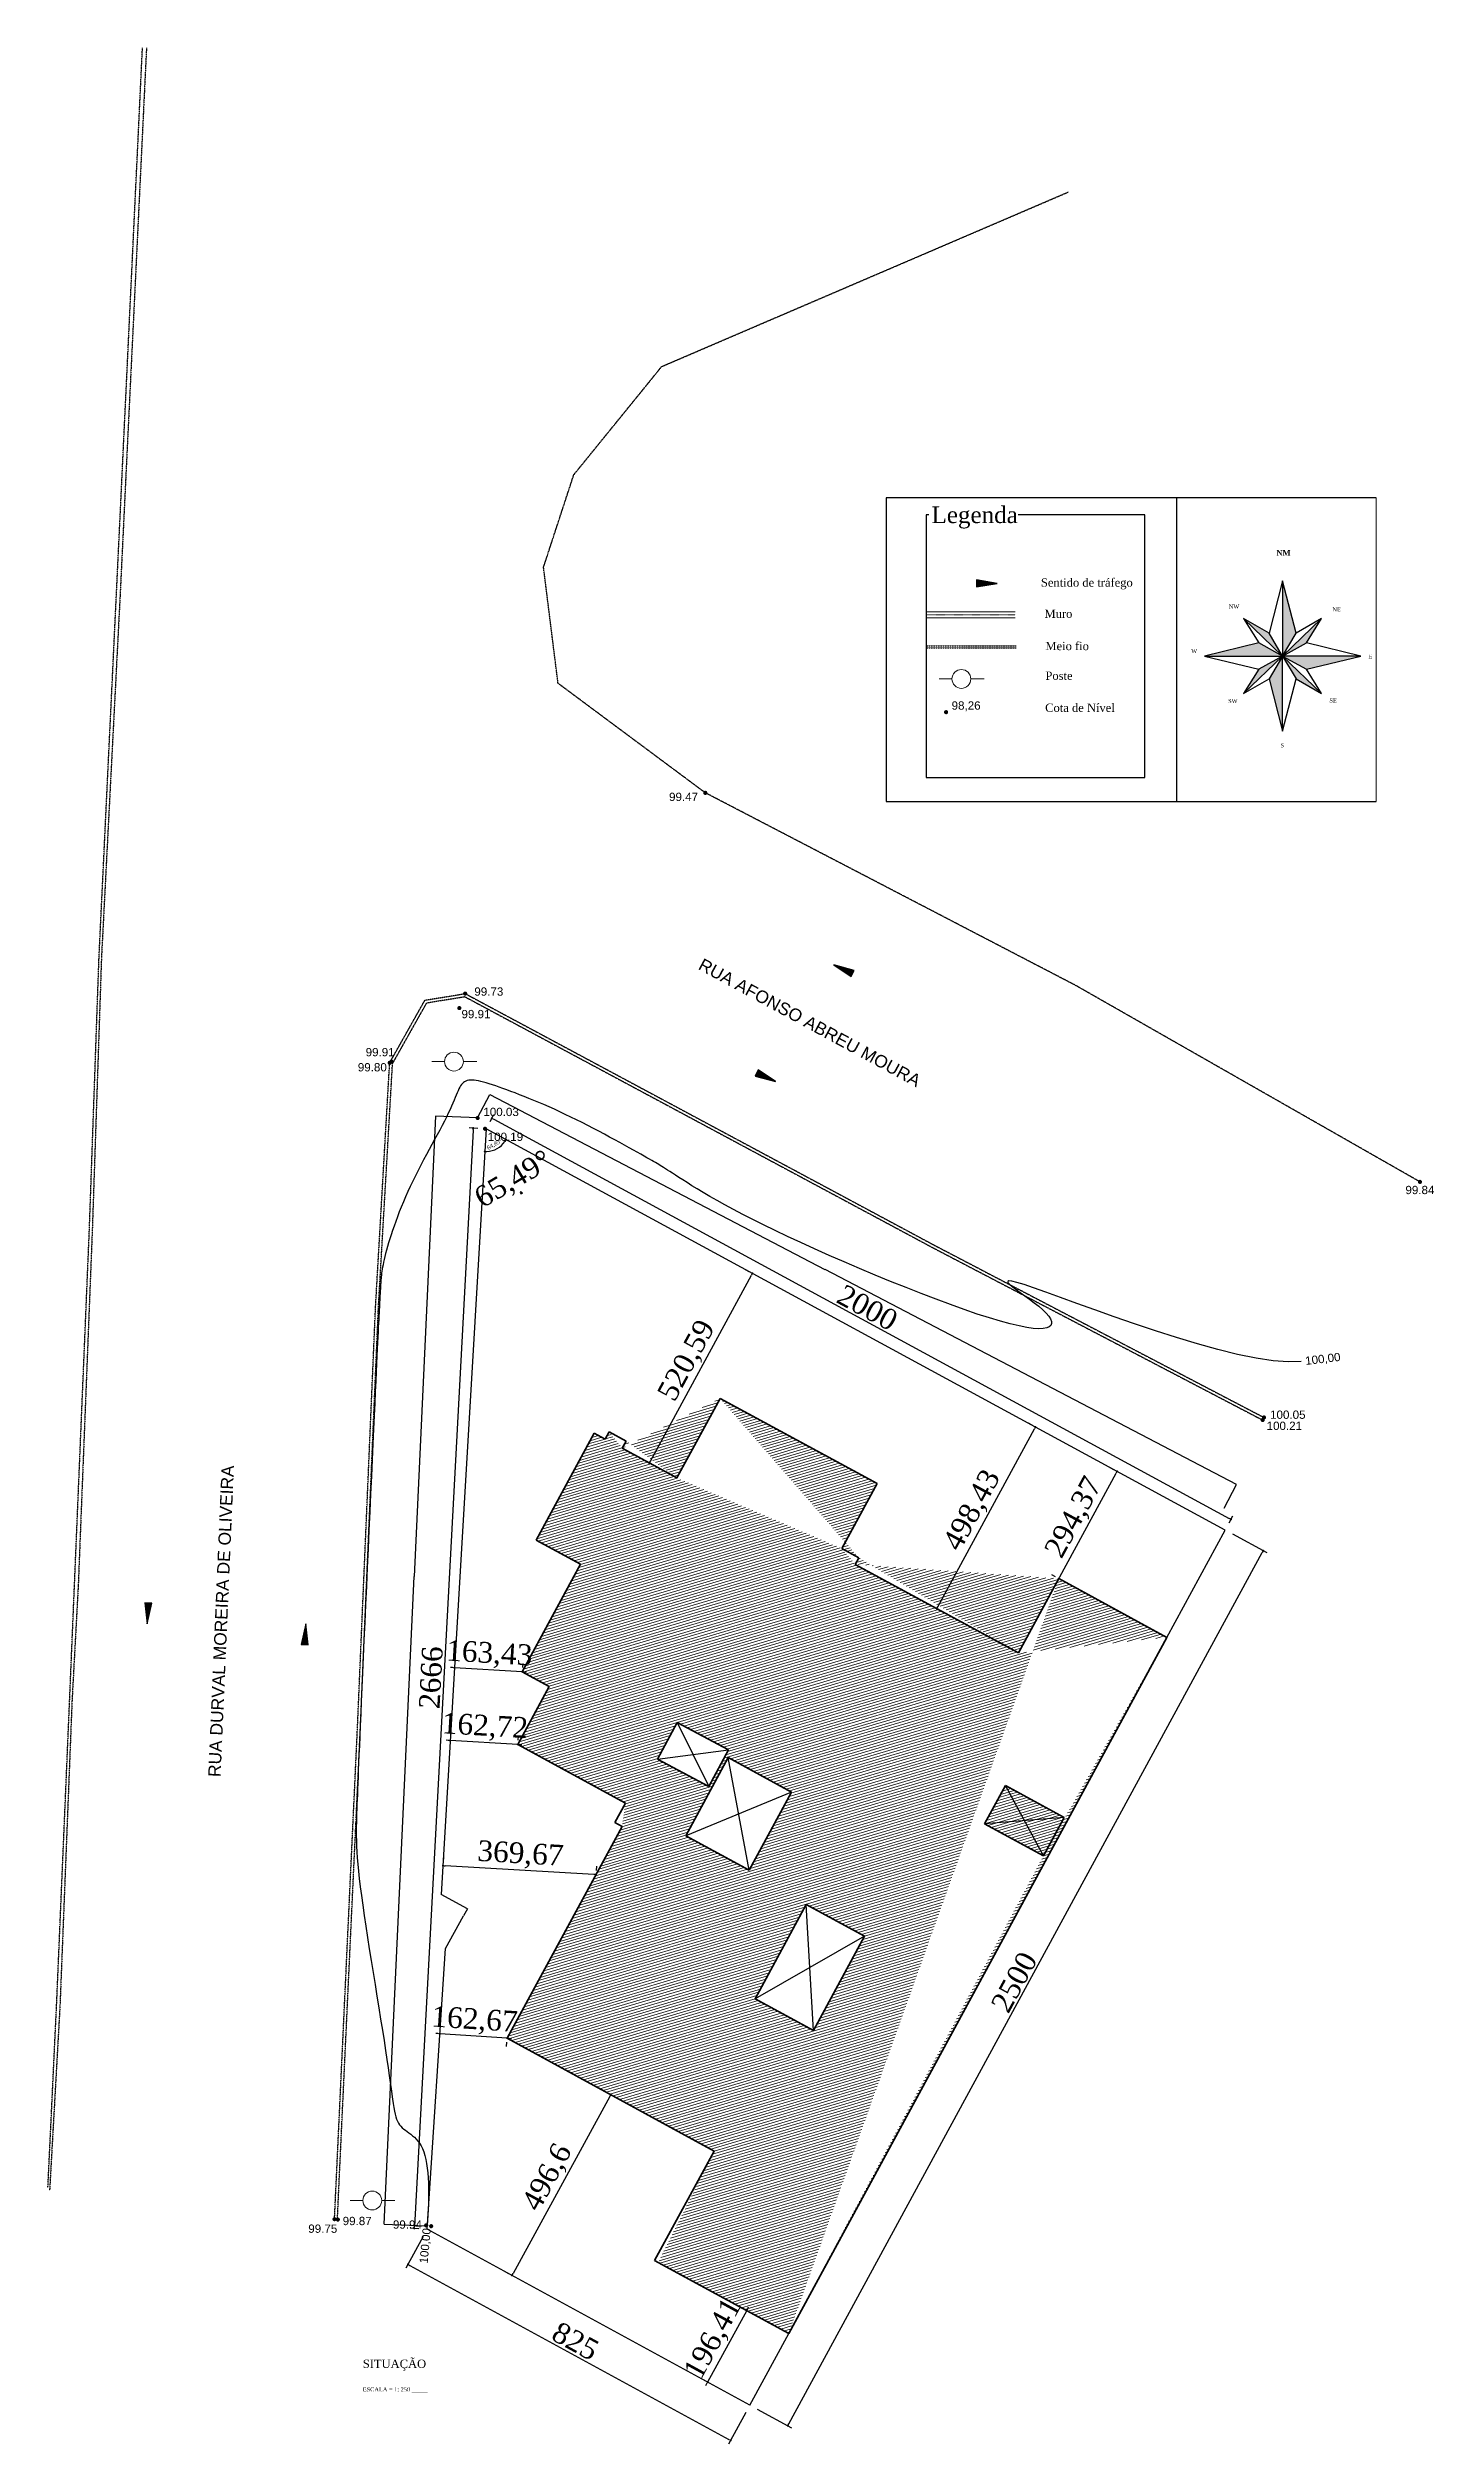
# Model space of a CAD drawing. Header units: centimetres. Extents: x -48696 to 156237, y -5617 to 29024.
# Drawn here: x -3146 to 196, y 831 to 6608 of the extents above; entities that cross this region are included whole.
import ezdxf
from ezdxf.enums import TextEntityAlignment as Align

# ---------------------------------------------------------------- set-up
doc = ezdxf.new("R2010")
doc.units = ezdxf.units.CM
doc.linetypes.add('DASHDOT2', pattern=[0.5, 0.25, -0.125, 0, -0.125])
doc.linetypes.add('DASHED2', pattern=[0.375, 0.25, -0.125])
for name, color, linetype in [('01', 1, 'Continuous'), ('Fachada', 3, 'Continuous'), ('FOLHA', 7, 'Continuous'), ('MEIO_FIO', 7, 'Continuous'), ('NOMES', 7, 'Continuous'), ('Piso', 55, 'Continuous'), ('Texto', 2, 'Continuous')]:
    doc.layers.add(name, color=color, linetype=linetype)
for name, color, linetype, lineweight in [('COTAS', 7, 'Continuous', 0), ('COTAS DAS CURVAS', 7, 'Continuous', 0), ('Hachura', 1, 'Continuous', 9), ('LEGENDA', 7, 'Continuous', 0), ('MURO', 3, 'Continuous', 0), ('Parede Baixa', 5, 'Continuous', 50), ('POSTE', 3, 'Continuous', 0)]:
    doc.layers.add(name, color=color, linetype=linetype, lineweight=lineweight)
doc.styles.add('PONTOS_DADOS', font='arial.ttf')
doc.styles.get("Standard").update_dxf_attribs({"font": 'arial.ttf'})
doc.styles.add('STYLE1', font='times.ttf')
doc.styles.add('STYLE136', font='timesbd.ttf')
doc.styles.add('TEXTO_DO_SELO', font='arial.ttf')
doc.styles.add('Valéria', font='romantic.ttf', dxfattribs={"height": 10})
doc.dimstyles.new('Cota - 50', dxfattribs={"dimtxt": 10, "dimasz": 5, "dimexe": 10, "dimexo": 20, "dimgap": 5, "dimtad": 1, "dimtxsty": 'Valéria', "dimblk": 'DOT', "dimcen": 0, "dimclrd": 12, "dimclre": 12, "dimclrt": 2, "dimazin": 2, "dimtfac": 1, "dimtix": 1, "dimtmove": 0, "dimatfit": 3, "dimldrblk": 'DOT', "dimfxl": 1, "dimarcsym": 0})
doc.dimstyles.get("Standard").update_dxf_attribs({"dimtxt": 0.18, "dimasz": 0.18, "dimexe": 0.18, "dimexo": 0.0625, "dimgap": 0.09, "dimtad": 0, "dimtih": 1, "dimtoh": 1, "dimdec": 4, "dimzin": 0, "dimdsep": 46, "dimtxsty": 'Standard', "dimcen": 0.09, "dimadec": 0, "dimazin": 0, "dimtfac": 1, "dimtdec": 4, "dimtofl": 0, "dimtmove": 0, "dimatfit": 3, "dimfxl": 1, "dimtolj": 1, "dimtzin": 0, "dimarcsym": 0})

# ---------------------------------------------------------------- blocks, each defined once
blk = doc.blocks.new('*D1201')
at = {"layer": '01', "color": 0, "lineweight": -2, "transparency": 16777216}
for p, q in [((-2110.2, 4028.3), (-2080.5, 4085.2)), ((-2080.4, 4085), (-1273, 3662.9)), ((-280.8, 3144.3), (-1272.3, 3662.6)), ((-310.2, 3087.5), (-280.5, 3144.4))]:
    blk.add_line(p, q, dxfattribs=at)
at = {"layer": '01', "color": 0, "transparency": 16777216}
for points in [[(-2080.4, 4085), (-2080.4, 4084.9), (-2080.6, 4085)], [(-280.7, 3144.3), (-280.8, 3144.3), (-280.6, 3144.2)]]:
    blk.add_solid(points, dxfattribs=at)
at = {"layer": 'Defpoints', "color": 0, "transparency": 16777216}
for p in [(-2110.3, 4028.3, 9994), (-280.6, 3144.2), (-310.3, 3087.4, 9994)]:
    blk.add_point(p, dxfattribs=at)
at = {"layer": '01', "color": 0, "transparency": 16777216, "insert": (-1272.7, 3662.8), "char_height": 0.18, "attachment_point": 5}
blk.add_mtext('\\A1;2031.0466', dxfattribs=at)
blk = doc.blocks.new('*D1202')
at = {"layer": '01', "color": 0, "lineweight": -2, "transparency": 16777216}
for p, q in [((-2211.6, 4032.8), (-2263.1, 2923)), ((-2110.3, 4028.3), (-2211.8, 4033)), ((-2335.7, 1360.9), (-2263.2, 2922.6)), ((-2234.4, 1356), (-2335.9, 1360.7))]:
    blk.add_line(p, q, dxfattribs=at)
at = {"layer": '01', "color": 0, "transparency": 16777216}
for points in [[(-2211.6, 4032.8), (-2211.6, 4032.8), (-2211.6, 4033)], [(-2335.7, 1360.9), (-2335.7, 1360.9), (-2335.7, 1360.7)]]:
    blk.add_solid(points, dxfattribs=at)
at = {"layer": 'Defpoints', "color": 0, "transparency": 16777216}
for p in [(-2110.3, 4028.3, 9994), (-2335.7, 1360.7), (-2234.4, 1356, 9994)]:
    blk.add_point(p, dxfattribs=at)
at = {"layer": '01', "color": 0, "transparency": 16777216, "insert": (-2263.2, 2922.8), "char_height": 0.18, "attachment_point": 5}
blk.add_mtext('\\A1;2675.1594', dxfattribs=at)
blk = doc.blocks.new('_Dot')
at = {"color": 0, "linetype": 'ByBlock', "lineweight": -2}
blk.add_line((-0.5, 0), (-1, 0), dxfattribs=at)
at = {"color": 0, "linetype": 'ByBlock', "const_width": 0.5}
blk.add_lwpolyline([(-0.25, 0, 1), (0.25, 0, 1)], format="xyb", close=True, dxfattribs=at)
blk = doc.blocks.new('*D1205')
at = {"color": 12, "lineweight": -2, "transparency": 16777216}
for p, q in [((-2241.3, 1331.7), (-2283, 1255.3)), ((-2273.8, 1261.7), (-1504.8, 842.1)), ((-1463.5, 907.4), (-1505.2, 831))]:
    blk.add_line(p, q, dxfattribs=at)
at = {"layer": 'Defpoints', "color": 0, "transparency": 16777216}
for p in [(-2231.7, 1349.2, 10017), (-1453.9, 924.9, 10017), (-1500.4, 839.7)]:
    blk.add_point(p, dxfattribs=at)
at = {"color": 12, "lineweight": -2, "transparency": 16777216, "xscale": 5, "yscale": 5, "zscale": 5}
for p, rotation in [((-2278.2, 1264.1), 151.3853579660868), ((-1500.4, 839.7), 331.3853579660868)]:
    blk.add_blockref('_Dot', p, dxfattribs=dict(at, rotation=rotation))
at = {"color": 2, "transparency": 16777216, "insert": (-1874.4, 1079.1), "char_height": 10, "attachment_point": 5, "rotation": 331.38536, "style": 'Valéria'}
blk.add_mtext('{\\H5x;825}', dxfattribs=at)
blk = doc.blocks.new('*D1206')
at = {"color": 12, "lineweight": -2, "transparency": 16777216}
for p, q in [((-290.2, 3025.3), (-207.4, 2980.4)), ((-1359.9, 879.6), (-218.5, 2980.7)), ((-1436.3, 915.4), (-1353.5, 870.4))]:
    blk.add_line(p, q, dxfattribs=at)
at = {"layer": 'Defpoints', "color": 0, "transparency": 16777216}
for p in [(-307.7, 3034.9, 10017), (-216.2, 2985.1), (-1453.9, 924.9, 10017)]:
    blk.add_point(p, dxfattribs=at)
at = {"color": 12, "lineweight": -2, "transparency": 16777216, "xscale": 5, "yscale": 5, "zscale": 5}
for p, rotation in [((-216.2, 2985.1), 61.48865991800949), ((-1362.3, 875.2), 241.4886599180095)]:
    blk.add_blockref('_Dot', p, dxfattribs=dict(at, rotation=rotation))
at = {"color": 2, "transparency": 16777216, "insert": (-816.4, 1944.9), "char_height": 10, "attachment_point": 5, "rotation": 61.48866, "style": 'Valéria'}
blk.add_mtext('{\\H5x;2500}', dxfattribs=at)
blk = doc.blocks.new('*D1207')
at = {"color": 12, "lineweight": -2, "transparency": 16777216}
for p, q in [((-2080.2, 4019.8), (-2071.2, 4036.5)), ((-2071.5, 4025.4), (-298.3, 3062.8)), ((-298.2, 3052.5), (-289.1, 3069.2))]:
    blk.add_line(p, q, dxfattribs=at)
at = {"layer": 'Defpoints', "color": 0, "transparency": 16777216}
for p in [(-2089.8, 4002.3, 10019), (-307.7, 3034.9, 10017), (-293.9, 3060.4)]:
    blk.add_point(p, dxfattribs=at)
at = {"color": 12, "lineweight": -2, "transparency": 16777216, "xscale": 5, "yscale": 5, "zscale": 5}
for p, rotation in [((-2075.9, 4027.7), 151.50454072098), ((-293.9, 3060.4), 331.5045407209799)]:
    blk.add_blockref('_Dot', p, dxfattribs=dict(at, rotation=rotation))
at = {"color": 2, "transparency": 16777216, "insert": (-1170.3, 3570.9), "char_height": 10, "attachment_point": 5, "rotation": 331.50454, "style": 'Valéria'}
blk.add_mtext('{\\H5x;2000}', dxfattribs=at)
blk = doc.blocks.new('*D1203')
at = {"color": 12, "lineweight": -2, "transparency": 16777216}
for p, q in [((-2121.3, 3998.9), (-2262.7, 1355.9)), ((-2109.7, 4003.3), (-2131, 4004.5)), ((-2251.7, 1350.3), (-2273, 1351.4))]:
    blk.add_line(p, q, dxfattribs=at)
at = {"layer": 'Defpoints', "color": 0, "transparency": 16777216}
for p in [(-2089.8, 4002.3, 10019), (-2263, 1350.9), (-2231.7, 1349.2, 10017)]:
    blk.add_point(p, dxfattribs=at)
at = {"color": 12, "lineweight": -2, "transparency": 16777216, "xscale": 5, "yscale": 5, "zscale": 5}
for p, rotation in [((-2121.1, 4003.9), 86.93778850039465), ((-2263, 1350.9), 266.9377885003946)]:
    blk.add_blockref('_Dot', p, dxfattribs=dict(at, rotation=rotation))
at = {"color": 2, "transparency": 16777216, "insert": (-2222.7, 2679.1), "char_height": 10, "attachment_point": 5, "rotation": 86.93779, "style": 'Valéria'}
blk.add_mtext('{\\H5x;2666}', dxfattribs=at)
blk = doc.blocks.new('*D1208')
at = {"color": 12, "lineweight": -2, "transparency": 16777216}
for p, q in [((-585.9, 3185.9), (-577.2, 3181.1)), ((-706.6, 2922.2), (-570.8, 3172)), ((-726.6, 2927.3), (-717.8, 2922.5))]:
    blk.add_line(p, q, dxfattribs=at)
at = {"layer": 'Defpoints', "color": 0, "transparency": 16777216}
for p in [(-568.4, 3176.4, 10017), (-568.4, 3176.4), (-709, 2917.8, 10017)]:
    blk.add_point(p, dxfattribs=at)
at = {"color": 12, "lineweight": -2, "transparency": 16777216, "xscale": 5, "yscale": 5, "zscale": 5}
for p, rotation in [((-568.4, 3176.4), 61.45934206885875), ((-709, 2917.8), 241.4593420688587)]:
    blk.add_blockref('_Dot', p, dxfattribs=dict(at, rotation=rotation))
at = {"color": 2, "transparency": 16777216, "insert": (-669.7, 3063.9), "char_height": 10, "attachment_point": 5, "rotation": 61.45934, "style": 'Valéria'}
blk.add_mtext('{\\H5x;294,37}', dxfattribs=at)
blk = doc.blocks.new('*D1209')
at = {"color": 12, "lineweight": -2, "transparency": 16777216}
for p, q in [((-1000.8, 2849.7), (-767.8, 3278.9)), ((-782.9, 3292.9), (-774.2, 3288.1)), ((-1020.7, 2854.8), (-1012, 2850))]:
    blk.add_line(p, q, dxfattribs=at)
at = {"layer": 'Defpoints', "color": 0, "transparency": 16777216}
for p in [(-765.4, 3283.3, 10019), (-765.4, 3283.3), (-1003.2, 2845.3, 10017)]:
    blk.add_point(p, dxfattribs=at)
at = {"color": 12, "lineweight": -2, "transparency": 16777216, "xscale": 5, "yscale": 5, "zscale": 5}
for p, rotation in [((-765.4, 3283.3), 61.50454072098001), ((-1003.2, 2845.3), 241.50454072098)]:
    blk.add_blockref('_Dot', p, dxfattribs=dict(at, rotation=rotation))
at = {"color": 2, "transparency": 16777216, "insert": (-915.3, 3081.1), "char_height": 10, "attachment_point": 5, "rotation": 61.50454, "style": 'Valéria'}
blk.add_mtext('{\\H5x;498,43}', dxfattribs=at)
blk = doc.blocks.new('*D1211')
at = {"color": 12, "lineweight": -2, "transparency": 16777216}
for p, q in [((-1693.5, 3200.5), (-1449.9, 3649.2)), ((-1465.1, 3663.2), (-1456.3, 3658.4)), ((-1713.4, 3205.6), (-1704.7, 3200.9))]:
    blk.add_line(p, q, dxfattribs=at)
at = {"layer": 'Defpoints', "color": 0, "transparency": 16777216}
for p in [(-1447.5, 3653.6, 10019), (-1447.5, 3653.6), (-1695.9, 3196.1, 10017)]:
    blk.add_point(p, dxfattribs=at)
at = {"color": 12, "lineweight": -2, "transparency": 16777216, "xscale": 5, "yscale": 5, "zscale": 5}
for p, rotation in [((-1447.5, 3653.6), 61.50454072098043), ((-1695.9, 3196.1), 241.5045407209804)]:
    blk.add_blockref('_Dot', p, dxfattribs=dict(at, rotation=rotation))
at = {"color": 2, "transparency": 16777216, "insert": (-1603.1, 3441.9), "char_height": 10, "attachment_point": 5, "rotation": 61.50454, "style": 'Valéria'}
blk.add_mtext('{\\H5x;520,59}', dxfattribs=at)
blk = doc.blocks.new('*D1213')
at = {"color": 12, "lineweight": -2, "transparency": 16777216}
for p, q in [((-2164.7, 2722.7), (-2165.2, 2712.7)), ((-2170.8, 2703), (-2175.8, 2703.3)), ((-2002.7, 2693.2), (-2165.8, 2702.7)), ((-2001.5, 2713.1), (-2002.1, 2703.2)), ((-1997.7, 2692.9), (-1992.7, 2692.6))]:
    blk.add_line(p, q, dxfattribs=at)
at = {"layer": 'Defpoints', "color": 0, "transparency": 16777216}
for p in [(-2165.8, 2702.7, 10019), (-2165.8, 2702.7), (-2002.7, 2693.2, 10017)]:
    blk.add_point(p, dxfattribs=at)
at = {"color": 12, "lineweight": -2, "transparency": 16777216, "xscale": 5, "yscale": 5, "zscale": 5}
for p, rotation in [((-2165.8, 2702.7), 356.6505515160985), ((-2002.7, 2693.2), 176.6505515160985)]:
    blk.add_blockref('_Dot', p, dxfattribs=dict(at, rotation=rotation))
at = {"color": 2, "transparency": 16777216, "insert": (-2082.2, 2733.4), "char_height": 10, "attachment_point": 5, "rotation": 356.65055, "style": 'Valéria'}
blk.add_mtext('{\\H5x;163,43}', dxfattribs=at)
blk = doc.blocks.new('*D1214')
at = {"color": 12, "lineweight": -2, "transparency": 16777216}
for p, q in [((-2174.9, 2547.2), (-2175.5, 2537.3)), ((-2181.1, 2527.6), (-2186.1, 2527.9)), ((-2013.6, 2517.8), (-2176.1, 2527.3)), ((-2012.5, 2537.7), (-2013.1, 2527.8)), ((-2008.7, 2517.5), (-2003.7, 2517.2))]:
    blk.add_line(p, q, dxfattribs=at)
at = {"layer": 'Defpoints', "color": 0, "transparency": 16777216}
for p in [(-2176.1, 2527.3, 10019), (-2176.1, 2527.3), (-2013.6, 2517.8, 10017)]:
    blk.add_point(p, dxfattribs=at)
at = {"color": 12, "lineweight": -2, "transparency": 16777216, "xscale": 5, "yscale": 5, "zscale": 5}
for p, rotation in [((-2176.1, 2527.3), 356.6505515160978), ((-2013.6, 2517.8), 176.6505515160978)]:
    blk.add_blockref('_Dot', p, dxfattribs=dict(at, rotation=rotation))
at = {"color": 2, "transparency": 16777216, "insert": (-2092.8, 2558), "char_height": 10, "attachment_point": 5, "rotation": 356.65055, "style": 'Valéria'}
blk.add_mtext('{\\H5x;162,72}', dxfattribs=at)
blk = doc.blocks.new('*D1215')
at = {"color": 12, "lineweight": -2, "transparency": 16777216}
for p, q in [((-2206.2, 1820.6), (-2211.2, 1820.9)), ((-2202.5, 1800.3), (-2201.9, 1810.3)), ((-2038.9, 1809.7), (-2201.2, 1820.3)), ((-2040.2, 1789.8), (-2039.5, 1799.8)), ((-2033.9, 1809.4), (-2028.9, 1809.1))]:
    blk.add_line(p, q, dxfattribs=at)
at = {"layer": 'Defpoints', "color": 0, "transparency": 16777216}
for p in [(-2201.2, 1820.3, 10017), (-2201.2, 1820.3), (-2038.9, 1809.7, 10017)]:
    blk.add_point(p, dxfattribs=at)
at = {"color": 12, "lineweight": -2, "transparency": 16777216, "xscale": 5, "yscale": 5, "zscale": 5}
for p, rotation in [((-2201.2, 1820.3), 356.2971679741976), ((-2038.9, 1809.7), 176.2971679741975)]:
    blk.add_blockref('_Dot', p, dxfattribs=dict(at, rotation=rotation))
at = {"color": 2, "transparency": 16777216, "insert": (-2117.8, 1850.4), "char_height": 10, "attachment_point": 5, "rotation": 356.29717, "style": 'Valéria'}
blk.add_mtext('{\\H5x;162,67}', dxfattribs=at)
blk = doc.blocks.new('*D1216')
at = {"color": 12, "lineweight": -2, "transparency": 16777216}
for p, q in [((-1468.3, 1156.5), (-1470.3, 1157.6)), ((-1459.1, 1157.2), (-1456.8, 1161.6)), ((-1461.5, 1152.8), (-1555.6, 980.4)), ((-1562.4, 984.1), (-1564.4, 985.2)), ((-1558, 976), (-1560.4, 971.6))]:
    blk.add_line(p, q, dxfattribs=at)
at = {"layer": 'Defpoints', "color": 0, "transparency": 16777216}
for p in [(-1450.7, 1146.9, 10017), (-1555.6, 980.4), (-1544.8, 974.5, 10017)]:
    blk.add_point(p, dxfattribs=at)
at = {"color": 12, "lineweight": -2, "transparency": 16777216, "xscale": 5, "yscale": 5, "zscale": 5}
for p, rotation in [((-1461.5, 1152.8), 241.385357966085), ((-1555.6, 980.4), 61.38535796608502)]:
    blk.add_blockref('_Dot', p, dxfattribs=dict(at, rotation=rotation))
at = {"color": 2, "transparency": 16777216, "insert": (-1539.8, 1083.6), "char_height": 10, "attachment_point": 5, "rotation": 61.38536, "style": 'Valéria'}
blk.add_mtext('{\\H5x;196,41}', dxfattribs=at)
blk = doc.blocks.new('*D1217')
at = {"color": 12, "lineweight": -2, "transparency": 16777216}
for p, q in [((-1806.9, 1683.2), (-1798.1, 1678.4)), ((-1791.8, 1669.2), (-2024.8, 1242.1)), ((-2044.7, 1247.3), (-2036, 1242.5))]:
    blk.add_line(p, q, dxfattribs=at)
at = {"layer": 'Defpoints', "color": 0, "transparency": 16777216}
for p in [(-1789.4, 1673.6, 10017), (-2027.2, 1237.7, 10017), (-2027.2, 1237.7)]:
    blk.add_point(p, dxfattribs=at)
at = {"color": 12, "lineweight": -2, "transparency": 16777216, "xscale": 5, "yscale": 5, "zscale": 5}
for p, rotation in [((-1789.4, 1673.6), 61.38535796608691), ((-2027.2, 1237.7), 241.385357966087)]:
    blk.add_blockref('_Dot', p, dxfattribs=dict(at, rotation=rotation))
at = {"color": 2, "transparency": 16777216, "insert": (-1939.4, 1472.7), "char_height": 10, "attachment_point": 5, "rotation": 61.38536, "style": 'Valéria'}
blk.add_mtext('{\\H5x;496,6}', dxfattribs=at)
blk = doc.blocks.new('*D1218')
at = {"color": 12, "lineweight": -2, "transparency": 16777216}
for p, q in [((-2192.6, 2245.7), (-2193.2, 2235.7)), ((-1829.7, 2204.4), (-2188.7, 2225.4)), ((-1823.5, 2224.1), (-1824.1, 2214.1))]:
    blk.add_line(p, q, dxfattribs=at)
at = {"layer": 'Defpoints', "color": 0, "transparency": 16777216}
for p in [(-2193.7, 2225.7, 10019), (-2193.7, 2225.7), (-1824.7, 2204.1, 10017)]:
    blk.add_point(p, dxfattribs=at)
at = {"color": 12, "lineweight": -2, "transparency": 16777216, "xscale": 5, "yscale": 5, "zscale": 5}
for p, rotation in [((-2193.7, 2225.7), 176.6505515160978), ((-1824.7, 2204.1), 356.6505515160978)]:
    blk.add_blockref('_Dot', p, dxfattribs=dict(at, rotation=rotation))
at = {"color": 2, "transparency": 16777216, "insert": (-2007.1, 2250.4), "char_height": 10, "attachment_point": 5, "rotation": 356.65055, "style": 'Valéria'}
blk.add_mtext('{\\H5x;369,67}', dxfattribs=at)
blk = doc.blocks.new('*D1204')
at = {"layer": 'COTAS', "color": 12, "lineweight": -2, "transparency": 16777216}
blk.add_arc((-2005.2, 3848.3), 1.87, 87.17019, 152.66334, dxfattribs=at)
at = {"layer": 'Defpoints', "color": 0, "transparency": 16777216}
for p in [(-2005.5, 3843, 99.9), (-2005.2, 3848.3, 99.9), (-2005.2, 3848.3, 99.9), (-2004.6, 3846.5), (-2000.5, 3845.8, 99.9)]:
    blk.add_point(p, dxfattribs=at)
at = {"layer": 'COTAS', "color": 12, "lineweight": -2, "transparency": 16777216, "xscale": 5, "yscale": 5, "zscale": 5}
for p, rotation in [((-2003.5, 3847.4), 332.6633351441944), ((-2005.3, 3846.4), 267.1701924070941)]:
    blk.add_blockref('_Dot', p, dxfattribs=dict(at, rotation=rotation))
at = {"layer": 'COTAS', "color": 2, "transparency": 16777216, "insert": (-2022.4, 3877.4), "char_height": 10, "attachment_point": 5, "rotation": 30.63818, "style": 'Valéria'}
blk.add_mtext('{\\H5x;65,49°}', dxfattribs=at)
blk = doc.blocks.new('*D1220')
at = {"color": 12, "lineweight": -2, "transparency": 16777216}
blk.add_arc((-2089.8, 4002.3), 54.6, 271.9037, 326.25139, dxfattribs=at)
at = {"layer": 'Defpoints', "color": 0, "transparency": 16777216}
for p in [(-2089.8, 4002.3, 10019), (-2089.8, 4002.3, 10019), (-2072.7, 3950.5), (-307.7, 3034.9, 10019), (-2197.8, 2156.2, 10019)]:
    blk.add_point(p, dxfattribs=at)
at = {"color": 12, "lineweight": -2, "transparency": 16777216, "xscale": 5, "yscale": 5, "zscale": 5}
for p, rotation in [((-2093, 3947.8), 179.2771259324615), ((-2041.8, 3976.2), 58.87796630461635)]:
    blk.add_blockref('_Dot', p, dxfattribs=dict(at, rotation=rotation))
at = {"color": 2, "transparency": 16777216, "insert": (-2068.7, 3964.3), "char_height": 10, "attachment_point": 5, "rotation": 29.07755, "style": 'Valéria'}
blk.add_mtext('64,85°', dxfattribs=at)

msp = doc.modelspace()

# ---------------------------------------------------------------- hatches: boundary and pattern name
at = {"layer": '01'}
for points in [[(-1209.32473, 4369.18585), (-1202.31099, 4384.30489), (-1251.17497, 4397.78658), (-1251.17497, 4397.78658)], [(-1434.07307, 4144.55301), (-1441.0868, 4129.43397), (-1392.22283, 4115.95228), (-1392.22283, 4115.95228)], [(-2896.10695, 2858.27121), (-2912.75299, 2859.10028), (-2906.91717, 2808.74765), (-2906.91717, 2808.74765)]]:
    msp.add_hatch(color=7, dxfattribs=at).paths.add_polyline_path(points, flags=0)
at = {"layer": 'FOLHA'}
for points in [[(-169.38168, 5323.27797), (-169.38168, 5142.11113), (-136.62763, 5197.24887)], [(-263.54956, 5232.69455), (-169.38168, 5142.11113), (-202.13573, 5197.24887)], [(-75.21379, 5232.69455), (-169.38168, 5142.11113), (-112.0621, 5173.61841)], [(-357.71745, 5142.11113), (-169.38168, 5142.11113), (-226.70126, 5173.61841)], [(-263.54956, 5051.52772), (-169.38168, 5142.11113), (-226.70126, 5110.60386)], [(-169.38168, 4960.9443), (-169.38168, 5142.11113), (-202.13573, 5086.9734)], [(18.95409, 5142.11113), (-169.38168, 5142.11113), (-112.0621, 5110.60386)], [(-75.21379, 5051.52772), (-169.38168, 5142.11113), (-136.62763, 5086.9734)]]:
    msp.add_hatch(color=1, dxfattribs=at).paths.add_polyline_path(points)
at = {"layer": 'Hachura', "transparency": 33554687}
h = msp.add_hatch(dxfattribs=at)
h.set_pattern_fill('ANSI31', color=256, scale=2, angle=151.4928)
h.paths.add_polyline_path([(-1300.69429, 1827.94408), (-1177.12027, 2055.47056), (-1317.72136, 2131.83373), (-1441.27318, 1904.34814)], flags=16)
h.paths.add_polyline_path([(-1353.19895, 2403.00384), (-1506.24808, 2485.96794), (-1608.54343, 2297.75061), (-1455.61646, 2214.69302)], flags=16)
h.paths.add_polyline_path([(-1676.1803, 2482.61866), (-1629.02426, 2570.80204), (-1505.56754, 2504.78357), (-1552.72358, 2416.6002)], flags=16)
edge = h.paths.add_edge_path()
edge.add_line((-1147.08235, 3146.81137), (-1525.62292, 3352.30329))
edge.add_line((-1191.24125, 2967.83645), (-1199.82853, 2952.02541))
edge.add_line((-1232.25131, 2990.10559), (-1191.24125, 2967.83645))
edge.add_line((-1232.25131, 2990.10559), (-1147.08235, 3146.81137))
edge.add_line((-806.50624, 2738.50918), (-1199.82853, 2952.02541))
edge.add_line((-709.01057, 2917.7704), (-806.50624, 2738.50918))
edge.add_line((-448.49535, 2776.08272), (-709.01057, 2917.7704))
edge.add_line((-1360.07899, 1097.66032), (-448.49535, 2776.08272))
edge.add_line((-746.02874, 2249.21199), (-695.86736, 2341.56992))
edge.add_line((-837.69517, 2418.59934), (-695.86736, 2341.56992))
edge.add_line((-837.69517, 2418.59934), (-888.21909, 2326.54658))
edge.add_line((-746.02357, 2249.20919), (-888.21909, 2326.54658))
edge.add_line((-1360.07899, 1097.66032), (-1541.41412, 1196.21523))
edge.add_line((-1541.41412, 1196.21523), (-1674.77558, 1268.85527))
edge.add_line((-1683.62931, 1273.5065), (-1539.8422, 1537.48842))
edge.add_line((-1674.84313, 1268.73125), (-1683.62931, 1273.5065))
edge.add_line((-1539.8422, 1537.48842), (-2038.88015, 1809.74505))
edge.add_line((-2038.88015, 1809.74505), (-1761.79722, 2319.91458))
edge.add_line((-1779.37235, 2329.45998), (-1753.75888, 2376.61993))
edge.add_line((-1779.37235, 2329.45998), (-1761.79722, 2319.91458))
edge.add_line((-1753.75888, 2376.61993), (-2013.64796, 2517.77071))
edge.add_line((-2013.64796, 2517.77071), (-1937.59056, 2657.80882))
edge.add_line((-1937.59056, 2657.80882), (-2002.6673, 2693.17777))
edge.add_line((-2002.6673, 2693.17777), (-1861.79733, 2952.37007))
edge.add_line((-1861.79733, 2952.37007), (-1969.16896, 3010.72612))
edge.add_line((-1969.16896, 3010.72612), (-1829.11428, 3268.41836))
edge.add_line((-1802.72718, 3254.09404), (-1829.11428, 3268.41836))
edge.add_line((-1793.19674, 3271.65025), (-1802.72718, 3254.09404))
edge.add_line((-1752.17004, 3249.40229), (-1793.20451, 3271.65446))
edge.add_line((-1761.71395, 3231.82988), (-1752.17004, 3249.40229))
edge.add_line((-1630.0256, 3160.34245), (-1761.71395, 3231.82988))
edge.add_line((-1525.62292, 3352.30329), (-1630.0256, 3160.34245))
at = {"layer": 'NOMES'}
for points in [[(-907.34392, 5325.83103), (-907.37912, 5309.1644), (-857.36163, 5317.39211), (-857.36163, 5317.39211)], [(-2535.35836, 2759.22408), (-2518.71232, 2758.39501), (-2524.54814, 2808.74765), (-2524.54814, 2808.74765)]]:
    msp.add_hatch(color=7, dxfattribs=at).paths.add_polyline_path(points, flags=0)

# ---------------------------------------------------------------- linework, layer by layer
at = {"color": 1}
for p, q in [((-1022.39802, 5482.54294), (-1029.00959, 5482.54294)), ((-1029.00959, 5482.54294), (-1029.00959, 4849.48821)), ((-501.22033, 5482.54294), (-806.69554, 5482.54294)), ((-501.22033, 4849.48821), (-501.22033, 5482.54294)), ((-1029.00959, 4849.48821), (-501.22033, 4849.48821))]:
    msp.add_line(p, q, dxfattribs=at)
at = {"layer": '01', "linetype": 'DASHED2'}
for points, elevation in [([(-3146.26302, 1449.26231), (-3125.26302, 1890.26231), (-3094.26302, 2615.26231), (-3082.26302, 2900.26231), (-3046.26302, 3759.26231), (-3023.26302, 4409.26231), (-2981.26302, 5286.26231), (-2918.30641, 6608.35105)], 9982), ([(-2908.58287, 6608.35105), (-2972.26302, 5289.26231), (-3017.26302, 4414.26231), (-3039.26302, 3761.26231), (-3073.26302, 2900.26231), (-3088.26302, 2622.26231), (-3117.26302, 1888.26231), (-3142.26302, 1442.26231)], 9866), ([(161.73698, 3874.26231), (-667.26302, 4347.26231), (-1561.26302, 4812.26231), (-1916.26302, 5076.26231), (-1951.26302, 5356.26231), (-1878.26302, 5579.26231), (-1666.26302, 5840.26231), (-685.26302, 6261.26231)], 9984), ([(-2455.26302, 1373.26231), (-2400.26302, 2549.26231), (-2356.26302, 3573.26231), (-2322.26302, 4161.26231), (-2237.26302, 4312.26231), (-2140.26302, 4328.26231), (-1010.26302, 3722.26231), (-214.26302, 3306.26231)], 9975), ([(-2448.27066, 1372.93528), (-2393.27004, 2548.94854), (-2349.27169, 3572.90999), (-2315.36823, 4159.24057), (-2232.81037, 4305.90217), (-2141.473, 4320.96813), (-1013.53836, 3716.07575), (-217.50524, 3300.05844)], 9975)]:
    msp.add_lwpolyline(points, dxfattribs=dict(at, elevation=elevation))
at = {"layer": '01', "color": 7}
for points in [[(-1209.32473, 4369.18585), (-1202.31099, 4384.30489), (-1251.17497, 4397.78658), (-1251.17497, 4397.78658)], [(-1434.07307, 4144.55301), (-1441.0868, 4129.43397), (-1392.22283, 4115.95228), (-1392.22283, 4115.95228)], [(-2896.10695, 2858.27121), (-2912.75299, 2859.10028), (-2906.91717, 2808.74765), (-2906.91717, 2808.74765)]]:
    msp.add_lwpolyline(points, close=True, dxfattribs=at)
at = {"layer": '01'}
msp.add_lwpolyline([(-124.73921, 3441.5004), (-155.88305, 3440.24272), (-192.3548, 3442.92772), (-233.31541, 3449.07688), (-277.92583, 3458.2117), (-325.34703, 3469.85364), (-374.73997, 3483.5242), (-425.26561, 3498.74486), (-476.0849, 3515.0371), (-526.35881, 3531.92241), (-575.24829, 3548.92227), (-621.91431, 3565.55816), (-665.51781, 3581.35156), (-705.21978, 3595.82397), (-740.18115, 3608.49687), (-769.56289, 3618.89173), (-792.75629, 3626.64554), (-810.07396, 3631.85734), (-822.05884, 3634.74163), (-829.25387, 3635.51294), (-832.20198, 3634.38581), (-831.44611, 3631.57474), (-827.52921, 3627.29427), (-820.99421, 3621.75891), (-812.38405, 3615.1832), (-802.24167, 3607.78166), (-791.11002, 3599.76881), (-779.53201, 3591.35917), (-768.05061, 3582.76727), (-757.20874, 3574.20764), (-747.54934, 3565.89479), (-739.53713, 3558.01998), (-733.32391, 3550.6814), (-728.98326, 3543.95396), (-726.58875, 3537.91258), (-726.21397, 3532.63218), (-727.93248, 3528.18767), (-731.81787, 3524.65397), (-737.94372, 3522.10599), (-746.3836, 3520.61866), (-757.21109, 3520.26688), (-770.49976, 3521.12558), (-786.3232, 3523.26967), (-804.75497, 3526.77406), (-825.86867, 3531.71368), (-849.73786, 3538.16343), (-876.36938, 3546.16138), (-905.50307, 3555.59813), (-936.81204, 3566.3274), (-969.9694, 3578.20295), (-1004.64824, 3591.07852), (-1040.52166, 3604.80783), (-1077.26277, 3619.24464), (-1114.54468, 3634.24267), (-1152.04048, 3649.65567), (-1189.42328, 3665.33738), (-1226.36618, 3681.14154), (-1262.54229, 3696.92188), (-1297.6247, 3712.53215), (-1331.28652, 3727.82608), (-1363.20086, 3742.65741), (-1393.10699, 3756.90367), (-1421.00895, 3770.53754), (-1446.97695, 3783.55547), (-1471.0812, 3795.95392), (-1493.3919, 3807.72936), (-1513.97929, 3818.87824), (-1532.91355, 3829.39702), (-1550.26491, 3839.28217), (-1566.10358, 3848.53014), (-1580.49977, 3857.1374), (-1593.52369, 3865.1004), (-1605.24555, 3872.41561), (-1615.73556, 3879.07948), (-1625.06394, 3885.08849), (-1633.30089, 3890.43907), (-1640.52703, 3895.14168), (-1646.86456, 3899.26264), (-1652.44608, 3902.88226), (-1657.40418, 3906.08083), (-1661.87146, 3908.93865), (-1665.98053, 3911.53604), (-1669.86398, 3913.9533), (-1673.65442, 3916.27072), (-1677.48444, 3918.56862), (-1681.48664, 3920.92729), (-1685.79362, 3923.42704), (-1690.53799, 3926.14817), (-1695.85233, 3929.17098), (-1701.86925, 3932.57577), (-1708.72135, 3936.44286), (-1716.50673, 3940.83065), (-1725.18549, 3945.71), (-1734.68324, 3951.02986), (-1744.92558, 3956.73921), (-1755.83812, 3962.787), (-1767.34646, 3969.1222), (-1779.37621, 3975.69376), (-1791.85297, 3982.45066), (-1804.70235, 3989.34186), (-1817.84995, 3996.31632), (-1831.22138, 4003.323), (-1844.74224, 4010.31086), (-1858.33813, 4017.22887), (-1871.93467, 4024.026), (-1885.45746, 4030.6512), (-1898.84079, 4037.06173), (-1912.05369, 4043.2481), (-1925.0739, 4049.20908), (-1937.87916, 4054.94348), (-1950.44717, 4060.45006), (-1962.75568, 4065.72764), (-1974.78241, 4070.77499), (-1986.5051, 4075.59092), (-1997.90146, 4080.1742), (-2008.94923, 4084.52362), (-2019.62613, 4088.63799), (-2029.9099, 4092.51608), (-2039.77827, 4096.1567), (-2049.20895, 4099.55862), (-2058.17968, 4102.72064), (-2066.67393, 4105.64016), (-2074.6981, 4108.30901), (-2082.26435, 4110.71764), (-2089.38482, 4112.85649), (-2096.07166, 4114.71601), (-2102.33702, 4116.28664), (-2108.19304, 4117.55883), (-2113.65188, 4118.52301), (-2118.72568, 4119.16964), (-2123.4266, 4119.48916), (-2127.76677, 4119.47201), (-2131.75835, 4119.10864), (-2135.41348, 4118.38949), (-2138.74432, 4117.30501), (-2141.76302, 4115.84564), (-2144.48853, 4114.00102), (-2146.96713, 4111.7576), (-2149.25189, 4109.101), (-2151.39589, 4106.01686), (-2153.45223, 4102.49082), (-2155.47398, 4098.5085), (-2157.51422, 4094.05556), (-2159.62604, 4089.11762), (-2161.86252, 4083.68031), (-2164.27673, 4077.72927), (-2166.92177, 4071.25015), (-2169.85072, 4064.22856), (-2173.11665, 4056.65015), (-2176.77266, 4048.50055), (-2180.87181, 4039.76541), (-2185.44974, 4030.44061), (-2190.47218, 4020.56312), (-2195.88742, 4010.18017), (-2201.64374, 3999.33899), (-2207.68941, 3988.08681), (-2213.97274, 3976.47087), (-2220.44198, 3964.53838), (-2227.04544, 3952.33657), (-2233.73138, 3939.91269), (-2240.44809, 3927.31395), (-2247.14386, 3914.58758), (-2253.76695, 3901.78082), (-2260.26566, 3888.9409), (-2266.58827, 3876.11503), (-2272.68306, 3863.35046), (-2278.50731, 3850.69149), (-2284.05433, 3838.17071), (-2289.32644, 3825.81779), (-2294.32593, 3813.66242), (-2299.05513, 3801.73426), (-2303.51635, 3790.06299), (-2307.71189, 3778.67828), (-2311.64407, 3767.6098), (-2315.31519, 3756.88723), (-2318.72757, 3746.54024), (-2321.88353, 3736.5985), (-2324.78536, 3727.09168), (-2327.43538, 3718.04947), (-2329.8359, 3709.50153), (-2331.98924, 3701.47753), (-2333.90005, 3693.99608), (-2335.58243, 3687.0315), (-2337.05281, 3680.54704), (-2338.32763, 3674.50597), (-2339.42332, 3668.87153), (-2340.35634, 3663.60698), (-2341.14311, 3658.67556), (-2341.80008, 3654.04054), (-2342.34368, 3649.66517), (-2342.79035, 3645.5127), (-2343.15653, 3641.54639), (-2343.45867, 3637.72948), (-2343.7132, 3634.02524), (-2343.93655, 3630.39692), (-2344.14517, 3626.80776), (-2344.35301, 3623.22057), (-2344.56404, 3619.59632), (-2344.77976, 3615.89552), (-2345.00165, 3612.07867), (-2345.23122, 3608.1063), (-2345.46994, 3603.93891), (-2345.71931, 3599.53702), (-2345.98082, 3594.86113), (-2346.25596, 3589.87176), (-2346.54622, 3584.52942), (-2346.85309, 3578.79463), (-2347.17806, 3572.62788), (-2347.52262, 3565.9897), (-2347.88827, 3558.84061), (-2348.27648, 3551.14109), (-2348.68971, 3542.83258), (-2349.1342, 3533.78003), (-2349.61713, 3523.82932), (-2350.14571, 3512.82631), (-2350.72711, 3500.61688), (-2351.36855, 3487.0469), (-2352.0772, 3471.96222), (-2352.86026, 3455.20872), (-2353.72493, 3436.63226), (-2354.67839, 3416.07872), (-2355.72784, 3393.39397), (-2356.88047, 3368.42386), (-2358.14347, 3341.01428), (-2359.52404, 3311.01108), (-2361.02937, 3278.26014), (-2362.66246, 3242.697), (-2364.40953, 3204.61587), (-2366.25262, 3164.40066), (-2368.17377, 3122.43525), (-2370.15501, 3079.10355), (-2372.17838, 3034.78945), (-2374.2259, 2989.87684), (-2376.27962, 2944.74961), (-2378.32157, 2899.79167), (-2380.33378, 2855.38691), (-2382.29829, 2811.91922), (-2384.19713, 2769.7725), (-2386.01235, 2729.33064), (-2387.72596, 2690.97754), (-2389.32001, 2655.09708), (-2390.78093, 2621.9807), (-2392.11274, 2591.54988), (-2393.32383, 2563.63364), (-2394.42262, 2538.061), (-2395.41752, 2514.66098), (-2396.31694, 2493.2626), (-2397.12928, 2473.69487), (-2397.86296, 2455.78681), (-2398.52638, 2439.36745), (-2399.12795, 2424.26579), (-2399.67609, 2410.31086), (-2400.1792, 2397.33167), (-2400.64568, 2385.15725), (-2401.08396, 2373.61661), (-2401.50243, 2362.53876), (-2401.90338, 2351.75797), (-2402.26454, 2341.12945), (-2402.55751, 2330.51364), (-2402.7539, 2319.771), (-2402.82531, 2308.76197), (-2402.74334, 2297.34701), (-2402.47961, 2285.38657), (-2402.0057, 2272.74108), (-2401.29324, 2259.27101), (-2400.31381, 2244.83681), (-2399.03903, 2229.29892), (-2397.44049, 2212.51779), (-2395.48981, 2194.35387), (-2393.15858, 2174.66762), (-2390.41841, 2153.31947), (-2387.25509, 2130.23482), (-2383.71119, 2105.59874), (-2379.84345, 2079.66126), (-2375.70863, 2052.67239), (-2371.36348, 2024.88214), (-2366.86475, 1996.54054), (-2362.26919, 1967.89759), (-2357.63355, 1939.20332), (-2353.01458, 1910.70773), (-2348.46905, 1882.66086), (-2344.05368, 1855.3127), (-2339.82525, 1828.91329), (-2335.8405, 1803.71263), (-2332.15618, 1779.96074), (-2328.82904, 1757.90764), (-2325.89747, 1737.74402), (-2323.32637, 1719.42335), (-2321.06229, 1702.83975), (-2319.05176, 1687.88736), (-2317.24134, 1674.46033), (-2315.57755, 1662.45277), (-2314.00694, 1651.75883), (-2312.47605, 1642.27266), (-2310.93141, 1633.88837), (-2309.31958, 1626.50011), (-2307.5871, 1620.00202), (-2305.68049, 1614.28822), (-2303.54631, 1609.25287), (-2301.13109, 1604.79008), (-2298.38137, 1600.79401), (-2295.26136, 1597.16195), (-2291.80585, 1593.80387), (-2288.0673, 1590.63292), (-2284.09819, 1587.56224), (-2279.95097, 1584.50496), (-2275.67809, 1581.37422), (-2271.33203, 1578.08317), (-2266.96524, 1574.54495), (-2262.63019, 1570.67269), (-2258.37933, 1566.37953), (-2254.26513, 1561.57862), (-2250.34005, 1556.18309), (-2246.65655, 1550.10609), (-2243.26709, 1543.26076), (-2240.22413, 1535.56022), (-2237.56838, 1526.94723), (-2235.29355, 1517.48293), (-2233.38161, 1507.25804), (-2231.8145, 1496.36331), (-2230.5742, 1484.88947), (-2229.64265, 1472.92726), (-2229.00182, 1460.56741), (-2228.63366, 1447.90067), (-2228.52014, 1435.01777), (-2228.64322, 1422.00945), (-2228.98484, 1408.96644), (-2229.52698, 1395.97949), (-2230.25159, 1383.13932), (-2231.14063, 1370.53668), (-2232.17606, 1358.26231)], dxfattribs=at)
at = {"layer": 'COTAS', "linetype": 'Continuous', "lineweight": 25}
for p, q in [((-1124.99074, 5523.48447), (-1124.99074, 4791.19263)), ((56.63939, 5523.48447), (-1124.99074, 5523.48447)), ((-425.49252, 5523.48447), (-425.49252, 4791.19263)), ((-1124.99074, 4791.19263), (56.63939, 4791.19262))]:
    msp.add_line(p, q, dxfattribs=at)
at = {"layer": 'COTAS'}
msp.add_line((56.63939, 5523.48447), (56.63939, 4791.19262), dxfattribs=at)
at = {"layer": 'COTAS', "color": 7, "const_width": 5}
msp.add_lwpolyline([(-983.25731, 5006.77567, 1), (-978.25731, 5006.77567, 1)], format="xyb", close=True, dxfattribs=at)
for points, elevation in [([(-1563.76302, 4812.26231, 1), (-1558.76302, 4812.26231, 1)], 9984), ([(-2142.76302, 4328.26231, 1), (-2137.76302, 4328.26231, 1)], 9975), ([(-2156.76302, 4293.26231, 1), (-2151.76302, 4293.26231, 1)], 9991), ([(-2324.76302, 4161.26231, 1), (-2319.76302, 4161.26231, 1)], 9980), ([(-2320.76302, 4164.26231, 1), (-2315.76302, 4164.26231, 1)], 9991), ([(-2112.76302, 4028.26231, 1), (-2107.76302, 4028.26231, 1)], 9994), ([(-2094.76302, 4002.26231, 1), (-2089.76302, 4002.26231, 1)], 10019), ([(159.23698, 3874.26231, 1), (164.23698, 3874.26231, 1)], 9984), ([(-220.00524, 3300.05844, 1), (-215.00524, 3300.05844, 1)], 9975), ([(-216.76302, 3306.26231, 1), (-211.76302, 3306.26231, 1)], 9975), ([(-2457.76302, 1373.26231, 1), (-2452.76302, 1373.26231, 1)], 9975), ([(-2449.76302, 1372.26231, 1), (-2444.76302, 1372.26231, 1)], 9987), ([(-2236.76302, 1358.26231, 1), (-2231.76302, 1358.26231, 1)], 9994), ([(-2224.76302, 1356.26231, 1), (-2219.76302, 1356.26231, 1)], 10017)]:
    msp.add_lwpolyline(points, format="xyb", close=True, dxfattribs=dict(at, elevation=elevation))
at = {"layer": 'Fachada'}
for p, q in [((-2089.76302, 4002.26231, 10019), (-2197.80609, 2156.17956, 10019)), ((-307.7392, 3034.88517, 10019), (-2089.76302, 4002.26231, 10019)), ((-448.49535, 2776.08272, 10017), (-307.7392, 3034.88517, 10017)), ((-2134.61162, 2121.83362, 10017), (-2197.80609, 2156.17956, 10017)), ((-2187.89264, 2026.00594, 10017), (-2144.33053, 2104.35384, 10017)), ((-2134.61162, 2121.83362, 10017), (-2144.33053, 2104.35384, 10017)), ((-2231.69082, 1349.2386, 10017), (-2187.89264, 2026.00594, 10017)), ((-1453.90008, 924.91543, 10017), (-2231.69082, 1349.2386, 10017)), ((-1453.90008, 924.91543, 10017), (-1360.07899, 1097.66032, 10017))]:
    msp.add_line(p, q, dxfattribs=at)
at = {"layer": 'FOLHA', "color": 1}
for points in [[(-169.38168, 5323.27797), (-202.13573, 5197.24887)], [(-169.38168, 5142.11113), (-136.62763, 5197.24887), (-169.38168, 5323.27797), (-169.38168, 5142.11113)], [(-169.38168, 5142.11113), (-202.13573, 5197.24887), (-263.54956, 5232.69455), (-169.38168, 5142.11113)], [(-263.54956, 5232.69455), (-226.70126, 5173.61841)], [(-169.38168, 5142.11113), (-112.0621, 5173.61841), (-75.21379, 5232.69455), (-169.38168, 5142.11113)], [(-75.21379, 5232.69455), (-136.62763, 5197.24887)], [(-169.38168, 5142.11113), (-226.70126, 5173.61841), (-357.71745, 5142.11113), (-169.38168, 5142.11113)], [(-357.71745, 5142.11113), (-226.70126, 5110.60386)], [(-169.38168, 5142.11113), (-226.70126, 5110.60386), (-263.54956, 5051.52772), (-169.38168, 5142.11113)], [(-169.38168, 5142.11113), (-202.13573, 5086.9734), (-169.38168, 4960.9443), (-169.38168, 5142.11113)], [(-169.38168, 5142.11113), (-112.0621, 5110.60386), (18.95409, 5142.11113), (-169.38168, 5142.11113)], [(-169.38168, 5142.11113), (-136.62763, 5086.9734), (-75.21379, 5051.52772), (-169.38168, 5142.11113)], [(18.95409, 5142.11113), (-112.0621, 5173.61841)], [(-263.54956, 5051.52772), (-202.13573, 5086.9734)], [(-169.38168, 4960.9443), (-136.62763, 5086.9734)], [(-75.21379, 5051.52772), (-112.0621, 5110.60386)]]:
    msp.add_lwpolyline(points, dxfattribs=at)
at = {"layer": 'LEGENDA', "linetype": 'Continuous', "lineweight": 25}
msp.add_line((56.63939, 5523.48447), (-1124.99074, 5523.48447), dxfattribs=at)
at = {"layer": 'MEIO_FIO', "linetype": 'DASHED2'}
for points in [[(-1026.82597, 5166.59325), (-811.65348, 5166.59325)], [(-1026.82597, 5161.59325), (-811.65348, 5161.59325)]]:
    msp.add_lwpolyline(points, dxfattribs=at)
at = {"layer": 'MURO', "color": 3}
for points in [[(-1029.00959, 5248.48412), (-813.8371, 5248.48412)], [(-1029.00959, 5234.48412), (-813.8371, 5234.48412)]]:
    msp.add_lwpolyline(points, dxfattribs=at)
at = {"layer": 'MURO', "color": 1, "linetype": 'DASHDOT2'}
msp.add_lwpolyline([(-1029.00959, 5241.48412), (-813.8371, 5241.48412)], dxfattribs=at)
at = {"layer": 'NOMES', "color": 7}
for points in [[(-907.34392, 5325.83103), (-907.37912, 5309.1644), (-857.36163, 5317.39211), (-857.36163, 5317.39211)], [(-2535.35836, 2759.22408), (-2518.71232, 2758.39501), (-2524.54814, 2808.74765), (-2524.54814, 2808.74765)]]:
    msp.add_lwpolyline(points, close=True, dxfattribs=at)
at = {"layer": 'Parede Baixa'}
for p, q in [((-1525.62292, 3352.30329, 10017), (-1630.0256, 3160.34245, 10017)), ((-1147.08235, 3146.81137, 10017), (-1525.62292, 3352.30329, 10017)), ((-1969.16896, 3010.72612, 10017), (-1829.11428, 3268.41836, 10017)), ((-1802.72718, 3254.09404, 10017), (-1829.11428, 3268.41836, 10017)), ((-1793.19674, 3271.65025, 10017), (-1802.72718, 3254.09404, 10017)), ((-1797.88939, 3262.81927, 10017), (-1797.97151, 3262.8638, 10017)), ((-1752.17004, 3249.40229, 10017), (-1793.20451, 3271.65446, 10017)), ((-1761.71395, 3231.82988, 10017), (-1752.17004, 3249.40229, 10017)), ((-1630.0256, 3160.34245, 10017), (-1761.71395, 3231.82988, 10017)), ((-1232.25131, 2990.10559, 10017), (-1147.08235, 3146.81137, 10017)), ((-1861.79733, 2952.37007, 10017), (-1969.16896, 3010.72612, 10017)), ((-1709.56915, 3014.08905, 10017), (-1709.57608, 3014.09281, 10017)), ((-2002.6673, 2693.17777, 10017), (-1861.79733, 2952.37007, 10017)), ((-1232.25131, 2990.10559, 10017), (-1191.24125, 2967.83645, 10017)), ((-1232.24668, 2990.10308, 10017), (-1231.2891, 2991.86375, 10017)), ((-1191.24125, 2967.83645, 10017), (-1199.82853, 2952.02541, 10017)), ((-806.50624, 2738.50918, 10017), (-1199.82853, 2952.02541, 10017)), ((-709.01057, 2917.7704, 10017), (-806.50624, 2738.50918, 10017)), ((-448.49535, 2776.08272, 10017), (-709.01057, 2917.7704, 10017)), ((-1360.07899, 1097.66032, 10017), (-448.49535, 2776.08272, 10017)), ((-2013.64796, 2517.77071, 10017), (-1937.59056, 2657.80882, 10017)), ((-1937.59056, 2657.80882, 10017), (-2002.6673, 2693.17777, 10017)), ((-1676.1803, 2482.61866), (-1629.02426, 2570.80204)), ((-1505.56754, 2504.78357), (-1629.02426, 2570.80204)), ((-2013.64796, 2517.77071, 10017), (-2013.65036, 2517.77201, 10017)), ((-1753.75888, 2376.61993, 10017), (-2013.64796, 2517.77071, 10017)), ((-1608.54343, 2297.75061, 10017), (-1506.24808, 2485.96794, 10017)), ((-1552.72358, 2416.6002), (-1505.56754, 2504.78357)), ((-1353.19895, 2403.00384, 10017), (-1506.24808, 2485.96794, 10017)), ((-1676.1803, 2482.61866), (-1552.72358, 2416.6002)), ((-1779.37235, 2329.45998, 10017), (-1753.75888, 2376.61993, 10017)), ((-1353.19895, 2403.00384, 10017), (-1455.61646, 2214.69302, 10017)), ((-1348.41448, 2411.80084, 10017), (-1348.42112, 2411.78863, 10017)), ((-1344.3953, 2398.2316, 10017), (-1344.40752, 2398.23823, 10017)), ((-837.69517, 2418.59934, 10017), (-888.21909, 2326.54658, 10017)), ((-837.69517, 2418.59934, 10017), (-695.86736, 2341.56992, 10017)), ((-2038.88015, 1809.74505, 10017), (-1761.79722, 2319.91458, 10017)), ((-1779.37235, 2329.45998, 10017), (-1761.79722, 2319.91458, 10017)), ((-746.02357, 2249.20919, 10017), (-888.21909, 2326.54658, 10017)), ((-746.02874, 2249.21199, 10017), (-695.86736, 2341.56992, 10017)), ((-1455.61646, 2214.69302, 10017), (-1608.54343, 2297.75061, 10017)), ((-1441.27318, 1904.34814, 10017), (-1317.72136, 2131.83373, 10017)), ((-1177.12027, 2055.47056, 10017), (-1317.72136, 2131.83373, 10017)), ((-1300.69429, 1827.94408, 10017), (-1177.12027, 2055.47056, 10017)), ((-1300.69429, 1827.94408, 10017), (-1441.27318, 1904.34814, 10017)), ((-1539.8422, 1537.48842, 10017), (-2038.88015, 1809.74505, 10017)), ((-1683.55737, 1273.63859, 10017), (-1539.8422, 1537.48842, 10017)), ((-1599.81099, 1427.12802, 10017), (-1599.81653, 1427.13103, 10017)), ((-1360.1694, 1097.49386, 10017), (-1683.55737, 1273.63859, 10017)), ((-1541.41412, 1196.21523, 10017), (-1541.415, 1196.2136, 10017)), ((-1368.86656, 1102.43302, 10017), (-1368.86517, 1102.43557, 10017))]:
    msp.add_line(p, q, dxfattribs=at)
at = {"layer": 'Parede Baixa', "elevation": 10017}
msp.add_lwpolyline([(-1355.30374, 1106.4465), (-1355.30629, 1106.44789)], dxfattribs=at)
at = {"layer": 'Piso'}
for p, q in [((-1629.02426, 2570.80204), (-1552.72358, 2416.6002)), ((-1676.1803, 2482.61866), (-1505.56754, 2504.78357)), ((-1455.61646, 2214.69302, 10017), (-1506.24808, 2485.96794, 10017)), ((-1353.19895, 2403.00384, 10017), (-1608.54343, 2297.75061, 10017)), ((-746.02874, 2249.21199, 10017), (-837.69517, 2418.59934, 10017)), ((-695.86736, 2341.56992, 10017), (-888.21909, 2326.54658, 10017)), ((-1300.69429, 1827.94408, 10017), (-1317.72136, 2131.83373, 10017)), ((-1177.12027, 2055.47056, 10017), (-1441.27318, 1904.34814, 10017))]:
    msp.add_line(p, q, dxfattribs=at)
at = {"layer": 'POSTE', "color": 2}
for points in [[(-966.52633, 5086.83621), (-997.13633, 5086.83621)], [(-921.03039, 5086.83621), (-889.07871, 5086.83621)]]:
    msp.add_lwpolyline(points, dxfattribs=at)
msp.add_lwpolyline([(-921.14603, 5086.83621, 1), (-966.52633, 5086.83621, 1), (-921.14603, 5086.83621)], format="xyb", dxfattribs=at)
for points, elevation in [([(-2189.95317, 4164.26231), (-2220.56316, 4164.26231)], 9999), ([(-2144.45723, 4164.26231), (-2112.50555, 4164.26231)], 9999), ([(-2386.95317, 1418.26231), (-2417.56316, 1418.26231)], 9995), ([(-2341.45723, 1418.26231), (-2309.50555, 1418.26231)], 9995)]:
    msp.add_lwpolyline(points, dxfattribs=dict(at, elevation=elevation))
for points, elevation in [([(-2144.57286, 4164.26231, 1), (-2189.95317, 4164.26231, 1), (-2144.57286, 4164.26231)], 9999), ([(-2341.57286, 1418.26231, 1), (-2386.95317, 1418.26231, 1), (-2341.57286, 1418.26231)], 9995)]:
    msp.add_lwpolyline(points, format="xyb", dxfattribs=dict(at, elevation=elevation))

# ---------------------------------------------------------------- texts
at = {"layer": '01', "color": 7, "style": 'TEXTO_DO_SELO'}
for s, rotation, p in [('RUA AFONSO ABREU MOURA', 331.526053241, (-1584.82312, 4380.39493)), ('RUA DURVAL MOREIRA DE OLIVEIRA', 87.526087639, (-2720.94833, 2438.31271))]:
    msp.add_text(s, height=30, rotation=rotation, dxfattribs=at).set_placement(p, align=Align.BOTTOM_LEFT)
at = {"layer": 'COTAS', "color": 7, "style": 'PONTOS_DADOS'}
msp.add_text('98,26', height=20, dxfattribs=at).set_placement((-897.51313, 5032.79442, -9825.97024), align=Align.TOP_RIGHT)
for s, p in [('99.47', (-1613.67569, 4812.58609)), ('99.73', (-2083.1989, 4343.16597)), ('99.91', (-2114.18224, 4288.81856)), ('99.80', (-2364.12453, 4160.63619)), ('99.91', (-2345.25431, 4197.06385)), ('100.03', (-2053.63668, 4052.95488)), ('100.19', (-2043.20585, 3992.99069)), ('99.84', (161.73698, 3864.72713)), ('100.21', (-165.16766, 3296.09637)), ('100.05', (-156.79844, 3322.94247)), ('99.75', (-2483.55583, 1360.37272)), ('99.87', (-2400.5879, 1378.86024)), ('99.94', (-2279.43141, 1370.29841))]:
    msp.add_text(s, height=20, dxfattribs=at).set_placement(p, align=Align.TOP_CENTER)
at = {"layer": 'COTAS DAS CURVAS', "style": 'PONTOS_DADOS'}
msp.add_text('100,00', height=20, rotation=6.743862951, dxfattribs=at).set_placement((-113.6183, 3432.76475))
msp.add_text('100,00', height=20, rotation=84.635408561, dxfattribs=at).set_placement((-2222.82344, 1350.71425, 10000), align=Align.RIGHT)
at = {"layer": 'FOLHA', "color": 1}
for s, height, style, p in [('NM', 13.25, 'STYLE136', (-150.39575, 5397.3917)), ('NW', 9.959641, 'STYLE1', (-273.80478, 5266.5223)), ('NE', 9.959641, 'STYLE1', (-29.12637, 5259.60881)), ('W', 9.95964, 'STYLE1', (-375.45214, 5159.11533)), ('E', 9.95964, 'STYLE1', (47.05096, 5145.77947)), ('SW', 9.959641, 'STYLE1', (-277.90687, 5038.68719)), ('SE', 9.959641, 'STYLE1', (-38.75204, 5040.04684)), ('S', 9.95964, 'STYLE1', (-166.01982, 4932.00796))]:
    msp.add_text(s, height=height, dxfattribs=dict(at, style=style)).set_placement(p, align=Align.TOP_RIGHT)
at = {"layer": 'NOMES', "color": 2, "style": 'STYLE1'}
msp.add_text('Legenda', height=40, dxfattribs=at).set_placement((-1015.78645, 5502.70823), align=Align.TOP_LEFT)
at = {"layer": 'NOMES', "color": 7, "style": 'STYLE1'}
for s, p in [('Sentido de tráfego', (-752.05994, 5329.3686)), ('Muro', (-743.3728, 5254.20991)), ('Meio fio', (-741.18918, 5176.28031)), ('Poste', (-741.18918, 5104.72986)), ('Cota de Nível', (-741.81414, 5027.47888, -9825.97024))]:
    msp.add_text(s, height=20, dxfattribs=at).set_placement(p, align=Align.TOP_LEFT)
at = {"layer": 'Texto', "insert": (-2387.11906, 1034.54138), "char_height": 10, "attachment_point": 1, "style": 'Valéria'}
msp.add_mtext('{\\H2x;\\C5;SITUAÇÃO\\P\\P\\H0.5x;\\C2;ESCALA = 1: 250 \\C1;_____}', dxfattribs=at)

# ---------------------------------------------------------------- dimensions: what is measured, and where the dimension line sits
for p1, p2, distance, text, picture, middle in [((-2089.76302, 4002.26231, 10019), (-2231.69082, 1349.2386, 10017), -31.33365, '{\\H5x;2666}', '*D1203', (-2222.71157, 2679.06642)), ((-2089.76302, 4002.26231, 10019), (-307.7392, 3034.88517, 10017), 28.99483, '{\\H5x;2000}', '*D1207', (-1170.34066, 3570.90917)), ((-1695.86977, 3196.08617, 10017), (-1447.5021, 3653.60898, 10019), 0, '{\\H5x;<>}', '*D1211', (-1603.0894, 3441.89504)), ((-1003.16739, 2845.2673, 10017), (-765.3729, 3283.31304, 10019), 0, '{\\H5x;<>}', '*D1209', (-915.28358, 3081.12591)), ((-709.01057, 2917.7704, 10017), (-568.36619, 3176.36734, 10017), 0, '{\\H5x;<>}', '*D1208', (-669.68853, 3063.92907)), ((-1453.90008, 924.91543, 10017), (-307.7392, 3034.88517, 10017), -104.22312, '{\\H5x;2500}', '*D1206', (-816.44303, 1944.93016)), ((-2002.6673, 2693.17777, 10017), (-2165.81912, 2702.72632, 10019), 0, '{\\H5x;<>}', '*D1213', (-2082.1685, 2733.40174)), ((-2013.64796, 2517.77071, 10017), (-2176.08737, 2527.27758, 10019), 0, '{\\H5x;<>}', '*D1214', (-2092.79295, 2557.97384)), ((-1824.69519, 2204.10583, 10017), (-2193.73712, 2225.70423, 10019), 0, '{\\H5x;<>}', '*D1218', (-2007.14144, 2250.35473)), ((-2038.88015, 1809.74505, 10017), (-2201.20847, 1820.25041, 10017), 0, '{\\H5x;<>}', '*D1215', (-2117.75099, 1850.43396)), ((-1789.36118, 1673.61673, 10017), (-2027.18983, 1237.67324, 10017), 0, '{\\H5x;<>}', '*D1217', (-1939.44864, 1472.65147)), ((-2231.69082, 1349.2386, 10017), (-1453.90008, 924.91543, 10017), -97.03672, '{\\H5x;825}', '*D1205', (-1874.43992, 1079.07222)), ((-1450.74656, 1146.93777, 10017), (-1544.81286, 974.51283, 10017), -12.29967, '{\\H5x;<>}', '*D1216', (-1539.75024, 1083.6223))]:
    dim = msp.add_aligned_dim(p1=p1, p2=p2, distance=distance, text=text, dimstyle='Cota - 50')
    dim.commit()
    dim.dimension.update_dxf_attribs({"geometry": picture, "text_midpoint": middle})
dim = msp.add_angular_dim_2l(base=(-2072.66197, 3950.45814), line1=((-307.7392, 3034.88517, 10019), (-2089.76302, 4002.26231, 10019)), line2=((-2089.76302, 4002.26231, 10019), (-2197.80609, 2156.17956, 10019)), dimstyle='Cota - 50')
dim.commit()
dim.dimension.update_dxf_attribs({"geometry": '*D1220', "text_midpoint": (-2068.66735, 3964.32589)})
at = {"layer": '01'}
for base, p2, angle, picture, middle in [((-280.59348, 3144.20067), (-310.27423, 3087.41662, 9994), 332.404142635, '*D1201', (-1272.66623, 3662.75244)), ((-2335.69896, 1360.6888), (-2234.3595, 1355.98276, 9994), 267.341183654, '*D1202', (-2263.15754, 2922.78741))]:
    dim = msp.add_linear_dim(base=base, p1=(-2110.26302, 4028.26231, 9994), p2=p2, angle=angle, dimstyle='Standard', dxfattribs=at)
    dim.commit()
    dim.dimension.update_dxf_attribs({"geometry": picture, "text_midpoint": middle, "dimtype": 161})
at = {"layer": 'COTAS'}
dim = msp.add_angular_dim_2l(base=(-2004.58461, 3846.48292), line1=((-2005.19455, 3848.25419, 99.94), (-2005.45455, 3842.99419, 99.94)), line2=((-2000.47455, 3845.81419, 99.94), (-2005.19455, 3848.25419, 99.94)), text='{\\H5x;<>}', dimstyle='Cota - 50', dxfattribs=at)
dim.commit()
dim.dimension.update_dxf_attribs({"geometry": '*D1204', "text_midpoint": (-2004.23986, 3846.64236), "dimtype": 162})

doc.saveas('drawing.dxf')
